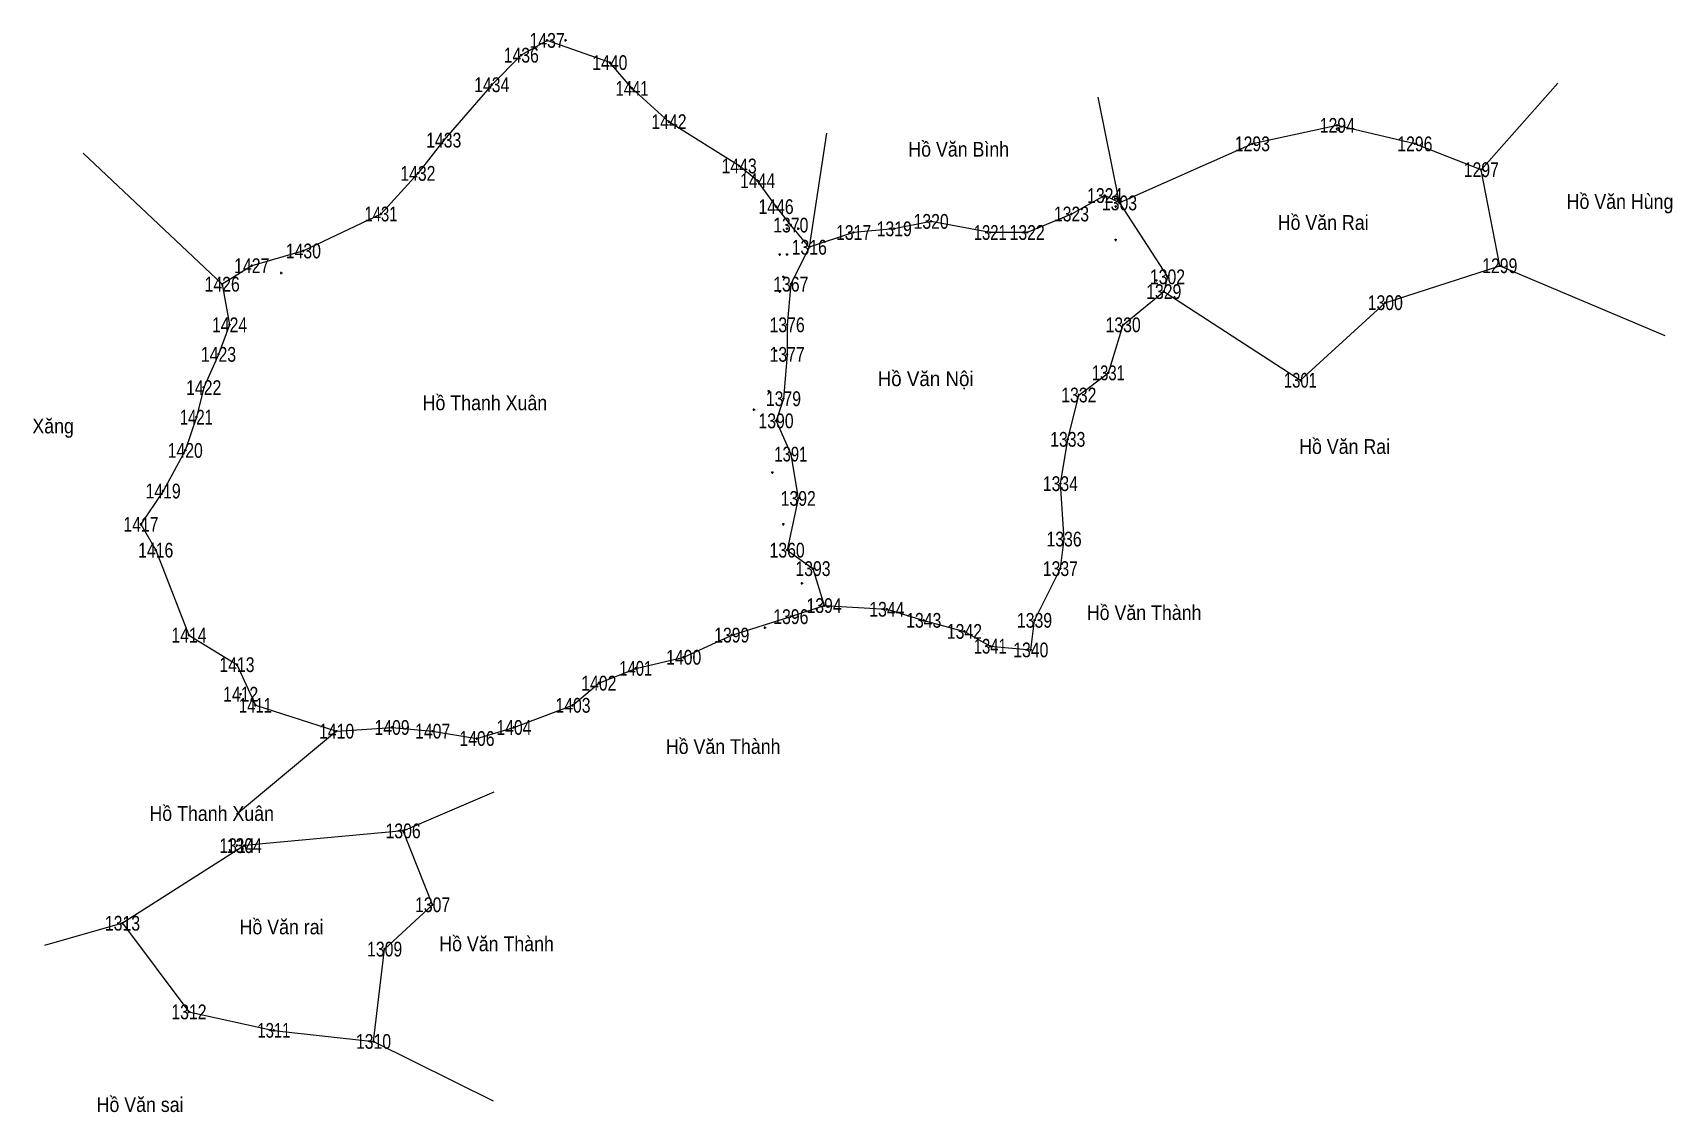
# Model space of a CAD drawing. Header units: metres. Extents: x 531861 to 534977, y 1853166 to 1855689.
# Drawn here: x 534532.7 to 534976.7, y 1854338.8 to 1854631.1 of the extents above; entities that cross this region are included whole.
import ezdxf
from ezdxf.enums import TextEntityAlignment as Align

# ---------------------------------------------------------------- set-up
doc = ezdxf.new("R2010")
doc.units = ezdxf.units.M
doc.header["$LTSCALE"] = 1.6
doc.header["$PDMODE"] = 32
doc.header["$PDSIZE"] = 0.8
doc.layers.add('1', color=7, linetype='Continuous', lineweight=13)
doc.layers.add('11', color=7, linetype='Continuous', lineweight=13)
doc.layers.add('12', color=7, linetype='Continuous')

msp = doc.modelspace()

# ---------------------------------------------------------------- texts
at = {"layer": '1'}
for s, width, p in [('Hồ Văn Bình', 0.9, (534783.47, 1854597.53)), ('Hồ Văn Hùng', 0.9, (534962.56, 1854583.38)), ('Hồ Văn Rai', 0.9, (534882.17, 1854577.7)), ('Hồ Văn Nội', 0.95, (534774.51, 1854535.41)), ('Hồ Thanh Xuân', 0.9, (534655.15, 1854528.89)), ('Xăng', 0.9, (534538.22, 1854522.61)), ('Hồ Văn Rai', 0.9, (534887.98, 1854517.05)), ('Hồ Văn Thành', 0.9, (534833.69, 1854472.09)), ('Hồ Văn Thành', 0.9, (534719.68, 1854435.83)), ('Hồ Thanh Xuân', 0.9, (534581.16, 1854417.71)), ('Hồ Văn rai', 0.9, (534600.08, 1854387)), ('Hồ Văn Thành', 0.9, (534658.31, 1854382.41)), ('Hồ Văn sai', 0.9, (534561.76, 1854338.9))]:
    msp.add_text(s, height=4, dxfattribs=dict(at, width=width)).set_placement(p, align=Align.CENTER)
at = {"layer": '12'}
for s, width, p in [('1437', 0.8, (534672, 1854627)), ('1436', 0.8, (534665, 1854623)), ('1440', 0.8, (534688.99, 1854621)), ('1434', 0.8, (534657, 1854615)), ('1441', 0.75, (534695, 1854614)), ('1442', 0.8, (534705, 1854605)), ('1294', 0.8, (534886, 1854604)), ('1433', 0.8, (534644, 1854600)), ('1293', 0.8, (534863, 1854599)), ('1296', 0.8, (534907, 1854599)), ('1432', 0.8, (534637, 1854591)), ('1443', 0.8, (534724, 1854593)), ('1297', 0.8, (534925, 1854592)), ('1444', 0.8, (534729, 1854589)), ('1324', 0.8, (534823, 1854585)), ('1446', 0.8, (534734, 1854582)), ('1303', 0.8, (534827, 1854583)), ('1431', 0.75, (534627, 1854580)), ('1370', 0.8, (534737.99, 1854577)), ('1319', 0.8, (534766, 1854576)), ('1320', 0.8, (534775.99, 1854578)), ('1323', 0.8, (534814, 1854580)), ('1317', 0.8, (534755, 1854575)), ('1321', 0.75, (534792, 1854575)), ('1322', 0.8, (534802, 1854575)), ('1430', 0.8, (534605.99, 1854570)), ('1316', 0.8, (534743, 1854571)), ('1427', 0.8, (534592, 1854566)), ('1302', 0.8, (534840, 1854563)), ('1299', 0.8, (534930, 1854566)), ('1426', 0.8, (534584, 1854561)), ('1367', 0.8, (534738, 1854561)), ('1329', 0.8, (534839, 1854559)), ('1300', 0.8, (534898.99, 1854556)), ('1424', 0.8, (534586, 1854550)), ('1376', 0.8, (534737, 1854550)), ('1330', 0.8, (534827.99, 1854550)), ('1423', 0.8, (534583, 1854542)), ('1377', 0.8, (534737, 1854542)), ('1331', 0.75, (534824, 1854537)), ('1422', 0.8, (534579, 1854533)), ('1301', 0.75, (534876, 1854535)), ('1379', 0.8, (534736, 1854530)), ('1332', 0.8, (534816, 1854531)), ('1421', 0.75, (534577, 1854525)), ('1390', 0.8, (534733.99, 1854524)), ('1333', 0.8, (534813, 1854519)), ('1420', 0.8, (534573.99, 1854516)), ('1391', 0.75, (534738, 1854515)), ('1419', 0.8, (534568, 1854505)), ('1334', 0.8, (534811, 1854507)), ('1392', 0.8, (534740, 1854503)), ('1417', 0.8, (534562, 1854496)), ('1336', 0.8, (534812, 1854492)), ('1416', 0.8, (534566, 1854489)), ('1360', 0.8, (534736.99, 1854489)), ('1393', 0.8, (534744, 1854484)), ('1337', 0.8, (534811, 1854484)), ('1394', 0.8, (534747, 1854474)), ('1396', 0.8, (534738, 1854471)), ('1344', 0.8, (534764, 1854473)), ('1343', 0.8, (534774, 1854470)), ('1339', 0.8, (534804, 1854470)), ('1414', 0.8, (534575, 1854466)), ('1399', 0.8, (534722, 1854466)), ('1342', 0.8, (534785, 1854467)), ('1341', 0.75, (534792, 1854463)), ('1340', 0.8, (534802.99, 1854462)), ('1413', 0.8, (534588, 1854458)), ('1401', 0.75, (534696, 1854457)), ('1400', 0.8, (534708.99, 1854460)), ('1402', 0.8, (534686, 1854453)), ('1412', 0.8, (534589, 1854450)), ('1411', 0.75, (534593, 1854447)), ('1403', 0.8, (534679, 1854447)), ('1410', 0.8, (534614.99, 1854440)), ('1409', 0.8, (534630, 1854441)), ('1407', 0.8, (534641, 1854440)), ('1404', 0.8, (534663, 1854441)), ('1406', 0.8, (534653, 1854438)), ('1306', 0.8, (534633, 1854413)), ('1314', 0.8, (534588, 1854409)), ('1304', 0.8, (534590, 1854409)), ('1307', 0.8, (534641, 1854393)), ('1313', 0.8, (534557, 1854388)), ('1309', 0.8, (534628, 1854381)), ('1312', 0.8, (534575, 1854364)), ('1311', 0.75, (534598, 1854359)), ('1310', 0.8, (534624.99, 1854356))]:
    msp.add_text(s, height=4, dxfattribs=dict(at, width=width)).set_placement(p, align=Align.CENTER)

# ---------------------------------------------------------------- linework, layer by layer
at = {"layer": '1'}
for p, q in [((534925, 1854594), (534945.71, 1854617.39)), ((534827, 1854585), (534821.19, 1854613.65)), ((534747.62, 1854603.92), (534743, 1854573)), ((534584, 1854563), (534546.39, 1854598.49)), ((534930, 1854568), (534974.69, 1854549.13)), ((534615, 1854442), (534587.88, 1854419.4)), ((534633, 1854415), (534657.64, 1854425.55)), ((534557, 1854390), (534535.85, 1854383.99)), ((534625, 1854358), (534657.39, 1854341.93))]:
    msp.add_line(p, q, dxfattribs=at)
for points in [[(534743, 1854573), (534738, 1854579), (534734, 1854584), (534729, 1854591), (534724, 1854595), (534705, 1854607), (534695, 1854616), (534689, 1854623), (534672, 1854629), (534665, 1854625), (534657, 1854617), (534644, 1854602), (534637, 1854593), (534627, 1854582), (534606, 1854572), (534592, 1854568), (534584, 1854563), (534586, 1854552), (534583, 1854544), (534579, 1854535), (534577, 1854527), (534574, 1854518), (534568, 1854507), (534562, 1854498), (534566, 1854491), (534575, 1854468), (534588, 1854460)], [(534827, 1854585), (534823, 1854587), (534814, 1854582), (534802, 1854577), (534792, 1854577), (534776, 1854580), (534766, 1854578), (534755, 1854577), (534743, 1854573), (534738, 1854563), (534737, 1854552), (534737, 1854544), (534736, 1854532), (534734, 1854526), (534738, 1854517), (534740, 1854505), (534737, 1854491), (534744, 1854486), (534747, 1854476), (534764, 1854475), (534774, 1854472), (534785, 1854469), (534792, 1854465), (534803, 1854464), (534804, 1854472), (534811, 1854486), (534812, 1854494), (534811, 1854509), (534813, 1854521), (534816, 1854533), (534824, 1854539), (534828, 1854552), (534839, 1854561)], [(534588, 1854460), (534593, 1854449), (534615, 1854442), (534630, 1854443), (534641, 1854442), (534653, 1854440), (534663, 1854443), (534679, 1854449), (534686, 1854455), (534696, 1854459), (534709, 1854462), (534722, 1854468), (534738, 1854473), (534747, 1854476)]]:
    msp.add_lwpolyline(points, dxfattribs=at)
for points in [[(534827, 1854585), (534840, 1854565), (534839, 1854561), (534876, 1854537), (534899, 1854558), (534930, 1854568), (534925, 1854594), (534907, 1854601), (534886, 1854606), (534863, 1854601)], [(534590, 1854411), (534557, 1854390), (534575, 1854366), (534598, 1854361), (534625, 1854358), (534628, 1854383), (534641, 1854395), (534633, 1854415)]]:
    msp.add_lwpolyline(points, close=True, dxfattribs=at)
msp.add_point((534886.19, 1854605.02), dxfattribs=at)
at = {"layer": '11'}
for p, q in [((534672.31, 1854629), (534671.69, 1854629)), ((534672, 1854628.69), (534672, 1854629.31)), ((534677.31, 1854629), (534676.69, 1854629)), ((534677, 1854628.69), (534677, 1854629.31)), ((534665.31, 1854625), (534664.69, 1854625)), ((534665, 1854624.69), (534665, 1854625.31)), ((534689.31, 1854623), (534688.69, 1854623)), ((534689, 1854622.69), (534689, 1854623.31)), ((534657.31, 1854617), (534656.69, 1854617)), ((534657, 1854616.69), (534657, 1854617.31)), ((534695.31, 1854616), (534694.69, 1854616)), ((534695, 1854615.69), (534695, 1854616.31)), ((534705.31, 1854607), (534704.69, 1854607)), ((534705, 1854606.69), (534705, 1854607.31)), ((534644, 1854601.69), (534644, 1854602.31)), ((534886.31, 1854606), (534885.69, 1854606)), ((534886, 1854605.69), (534886, 1854606.31)), ((534644.31, 1854602), (534643.69, 1854602)), ((534863.31, 1854601), (534862.69, 1854601)), ((534863, 1854600.69), (534863, 1854601.31)), ((534907.31, 1854601), (534906.69, 1854601)), ((534907, 1854600.69), (534907, 1854601.31)), ((534637, 1854592.69), (534637, 1854593.31)), ((534724.31, 1854595), (534723.69, 1854595)), ((534724, 1854594.69), (534724, 1854595.31)), ((534925.31, 1854594), (534924.69, 1854594)), ((534925, 1854593.69), (534925, 1854594.31)), ((534637.31, 1854593), (534636.69, 1854593)), ((534729.31, 1854591), (534728.69, 1854591)), ((534729, 1854590.69), (534729, 1854591.31)), ((534823.31, 1854587), (534822.69, 1854587)), ((534823, 1854586.69), (534823, 1854587.31)), ((534827.31, 1854585), (534826.69, 1854585)), ((534827, 1854584.69), (534827, 1854585.31)), ((534627.31, 1854582), (534626.69, 1854582)), ((534627, 1854581.69), (534627, 1854582.31)), ((534734.31, 1854584), (534733.69, 1854584)), ((534734, 1854583.69), (534734, 1854584.31)), ((534776.31, 1854580), (534775.69, 1854580)), ((534776, 1854579.69), (534776, 1854580.31)), ((534814.31, 1854582), (534813.69, 1854582)), ((534814, 1854581.69), (534814, 1854582.31)), ((534826.31, 1854584), (534825.69, 1854584)), ((534826, 1854583.69), (534826, 1854584.31)), ((534737.31, 1854578), (534736.69, 1854578)), ((534737, 1854577.69), (534737, 1854578.31)), ((534738.31, 1854579), (534737.69, 1854579)), ((534738, 1854578.69), (534738, 1854579.31)), ((534740.31, 1854578), (534739.69, 1854578)), ((534740, 1854577.69), (534740, 1854578.31)), ((534755.31, 1854577), (534754.69, 1854577)), ((534755, 1854576.69), (534755, 1854577.31)), ((534766.31, 1854578), (534765.69, 1854578)), ((534766, 1854577.69), (534766, 1854578.31)), ((534792.31, 1854577), (534791.69, 1854577)), ((534792, 1854576.69), (534792, 1854577.31)), ((534802.31, 1854577), (534801.69, 1854577)), ((534802, 1854576.69), (534802, 1854577.31)), ((534606.31, 1854572), (534605.69, 1854572)), ((534606, 1854571.69), (534606, 1854572.31)), ((534735, 1854570.69), (534735, 1854571.31)), ((534737, 1854570.69), (534737, 1854571.31)), ((534743.31, 1854573), (534742.69, 1854573)), ((534743, 1854572.69), (534743, 1854573.31)), ((534826.31, 1854575), (534825.69, 1854575)), ((534826, 1854574.69), (534826, 1854575.31)), ((534592.31, 1854568), (534591.69, 1854568)), ((534592, 1854567.69), (534592, 1854568.31)), ((534735.31, 1854571), (534734.69, 1854571)), ((534737.31, 1854571), (534736.69, 1854571)), ((534930.31, 1854568), (534929.69, 1854568)), ((534930, 1854567.69), (534930, 1854568.31)), ((534584.31, 1854563), (534583.69, 1854563)), ((534584, 1854562.69), (534584, 1854563.31)), ((534600.31, 1854566), (534599.69, 1854566)), ((534600, 1854565.69), (534600, 1854566.31)), ((534736.31, 1854565), (534735.69, 1854565)), ((534736, 1854564.69), (534736, 1854565.31)), ((534738.31, 1854563), (534737.69, 1854563)), ((534738, 1854562.69), (534738, 1854563.31)), ((534837.31, 1854564), (534836.69, 1854564)), ((534837, 1854563.69), (534837, 1854564.31)), ((534840.31, 1854565), (534839.69, 1854565)), ((534840, 1854564.69), (534840, 1854565.31)), ((534735.31, 1854561), (534734.69, 1854561)), ((534735, 1854560.69), (534735, 1854561.31)), ((534839.31, 1854561), (534838.69, 1854561)), ((534839, 1854560.69), (534839, 1854561.31)), ((534899.31, 1854558), (534898.69, 1854558)), ((534899, 1854557.69), (534899, 1854558.31)), ((534586.31, 1854552), (534585.69, 1854552)), ((534586, 1854551.69), (534586, 1854552.31)), ((534737.31, 1854552), (534736.69, 1854552)), ((534737, 1854551.69), (534737, 1854552.31)), ((534828.31, 1854552), (534827.69, 1854552)), ((534828, 1854551.69), (534828, 1854552.31)), ((534734.31, 1854545), (534733.69, 1854545)), ((534734, 1854544.69), (534734, 1854545.31)), ((534583.31, 1854544), (534582.69, 1854544)), ((534583, 1854543.69), (534583, 1854544.31)), ((534737.31, 1854544), (534736.69, 1854544)), ((534737, 1854543.69), (534737, 1854544.31)), ((534824.31, 1854539), (534823.69, 1854539)), ((534824, 1854538.69), (534824, 1854539.31)), ((534876.31, 1854537), (534875.69, 1854537)), ((534876, 1854536.69), (534876, 1854537.31)), ((534579.31, 1854535), (534578.69, 1854535)), ((534579, 1854534.69), (534579, 1854535.31)), ((534732.31, 1854534), (534731.69, 1854534)), ((534732, 1854533.69), (534732, 1854534.31)), ((534736.31, 1854532), (534735.69, 1854532)), ((534736, 1854531.69), (534736, 1854532.31)), ((534816.31, 1854533), (534815.69, 1854533)), ((534816, 1854532.69), (534816, 1854533.31)), ((534577.31, 1854527), (534576.69, 1854527)), ((534577, 1854526.69), (534577, 1854527.31)), ((534728.31, 1854529), (534727.69, 1854529)), ((534728, 1854528.69), (534728, 1854529.31)), ((534734.31, 1854526), (534733.69, 1854526)), ((534734, 1854525.69), (534734, 1854526.31)), ((534574.31, 1854518), (534573.69, 1854518)), ((534574, 1854517.69), (534574, 1854518.31)), ((534813.31, 1854521), (534812.69, 1854521)), ((534813, 1854520.69), (534813, 1854521.31)), ((534738.31, 1854517), (534737.69, 1854517)), ((534738, 1854516.69), (534738, 1854517.31)), ((534733.31, 1854512), (534732.69, 1854512)), ((534733, 1854511.69), (534733, 1854512.31)), ((534811.31, 1854509), (534810.69, 1854509)), ((534811, 1854508.69), (534811, 1854509.31)), ((534568.31, 1854507), (534567.69, 1854507)), ((534568, 1854506.69), (534568, 1854507.31)), ((534740.31, 1854505), (534739.69, 1854505)), ((534740, 1854504.69), (534740, 1854505.31)), ((534562.31, 1854498), (534561.69, 1854498)), ((534562, 1854497.69), (534562, 1854498.31)), ((534736.31, 1854498), (534735.69, 1854498)), ((534736, 1854497.69), (534736, 1854498.31)), ((534566, 1854490.69), (534566, 1854491.31)), ((534737, 1854490.69), (534737, 1854491.31)), ((534812.31, 1854494), (534811.69, 1854494)), ((534812, 1854493.69), (534812, 1854494.31)), ((534566.31, 1854491), (534565.69, 1854491)), ((534737.31, 1854491), (534736.69, 1854491)), ((534741, 1854481.69), (534741, 1854482.31)), ((534744.31, 1854486), (534743.69, 1854486)), ((534744, 1854485.69), (534744, 1854486.31)), ((534811.31, 1854486), (534810.69, 1854486)), ((534811, 1854485.69), (534811, 1854486.31)), ((534741.31, 1854482), (534740.69, 1854482)), ((534745.31, 1854475), (534744.69, 1854475)), ((534745, 1854474.69), (534745, 1854475.31)), ((534747.31, 1854476), (534746.69, 1854476)), ((534747, 1854475.69), (534747, 1854476.31)), ((534751.31, 1854475), (534750.69, 1854475)), ((534751, 1854474.69), (534751, 1854475.31)), ((534764.31, 1854475), (534763.69, 1854475)), ((534764, 1854474.69), (534764, 1854475.31)), ((534731.31, 1854470), (534730.69, 1854470)), ((534731, 1854469.69), (534731, 1854470.31)), ((534738.31, 1854473), (534737.69, 1854473)), ((534738, 1854472.69), (534738, 1854473.31)), ((534774.31, 1854472), (534773.69, 1854472)), ((534774, 1854471.69), (534774, 1854472.31)), ((534785.31, 1854469), (534784.69, 1854469)), ((534785, 1854468.69), (534785, 1854469.31)), ((534804.31, 1854472), (534803.69, 1854472)), ((534804, 1854471.69), (534804, 1854472.31)), ((534575.31, 1854468), (534574.69, 1854468)), ((534575, 1854467.69), (534575, 1854468.31)), ((534722.31, 1854468), (534721.69, 1854468)), ((534722, 1854467.69), (534722, 1854468.31)), ((534792.31, 1854465), (534791.69, 1854465)), ((534792, 1854464.69), (534792, 1854465.31)), ((534588, 1854459.69), (534588, 1854460.31)), ((534709.31, 1854462), (534708.69, 1854462)), ((534709, 1854461.69), (534709, 1854462.31)), ((534803.31, 1854464), (534802.69, 1854464)), ((534803, 1854463.69), (534803, 1854464.31)), ((534588.31, 1854460), (534587.69, 1854460)), ((534696.31, 1854459), (534695.69, 1854459)), ((534696, 1854458.69), (534696, 1854459.31)), ((534589.31, 1854452), (534588.69, 1854452)), ((534589, 1854451.69), (534589, 1854452.31)), ((534686.31, 1854455), (534685.69, 1854455)), ((534686, 1854454.69), (534686, 1854455.31)), ((534593.31, 1854449), (534592.69, 1854449)), ((534593, 1854448.69), (534593, 1854449.31)), ((534679.31, 1854449), (534678.69, 1854449)), ((534679, 1854448.69), (534679, 1854449.31)), ((534630.31, 1854443), (534629.69, 1854443)), ((534630, 1854442.69), (534630, 1854443.31)), ((534663.31, 1854443), (534662.69, 1854443)), ((534663, 1854442.69), (534663, 1854443.31)), ((534615.31, 1854442), (534614.69, 1854442)), ((534615, 1854441.69), (534615, 1854442.31)), ((534641.31, 1854442), (534640.69, 1854442)), ((534641, 1854441.69), (534641, 1854442.31)), ((534653.31, 1854440), (534652.69, 1854440)), ((534653, 1854439.69), (534653, 1854440.31)), ((534588, 1854410.69), (534588, 1854411.31)), ((534590, 1854410.69), (534590, 1854411.31)), ((534633.31, 1854415), (534632.69, 1854415)), ((534633, 1854414.69), (534633, 1854415.31)), ((534588.31, 1854411), (534587.69, 1854411)), ((534590.31, 1854411), (534589.69, 1854411)), ((534641.31, 1854395), (534640.69, 1854395)), ((534641, 1854394.69), (534641, 1854395.31)), ((534557.31, 1854390), (534556.69, 1854390)), ((534557, 1854389.69), (534557, 1854390.31)), ((534628.31, 1854383), (534627.69, 1854383)), ((534628, 1854382.69), (534628, 1854383.31)), ((534575.31, 1854366), (534574.69, 1854366)), ((534575, 1854365.69), (534575, 1854366.31)), ((534598.31, 1854361), (534597.69, 1854361)), ((534598, 1854360.69), (534598, 1854361.31)), ((534625.31, 1854358), (534624.69, 1854358)), ((534625, 1854357.69), (534625, 1854358.31))]:
    msp.add_line(p, q, dxfattribs=at)

msp.set_redraw_order([(e.dxf.handle, doc.entitydb.next_handle()) for e in msp.query("TEXT MTEXT ATTDEF DIMENSION ARC_DIMENSION")])  # texts and dimensions are drawn at this point

doc.saveas('drawing.dxf')
